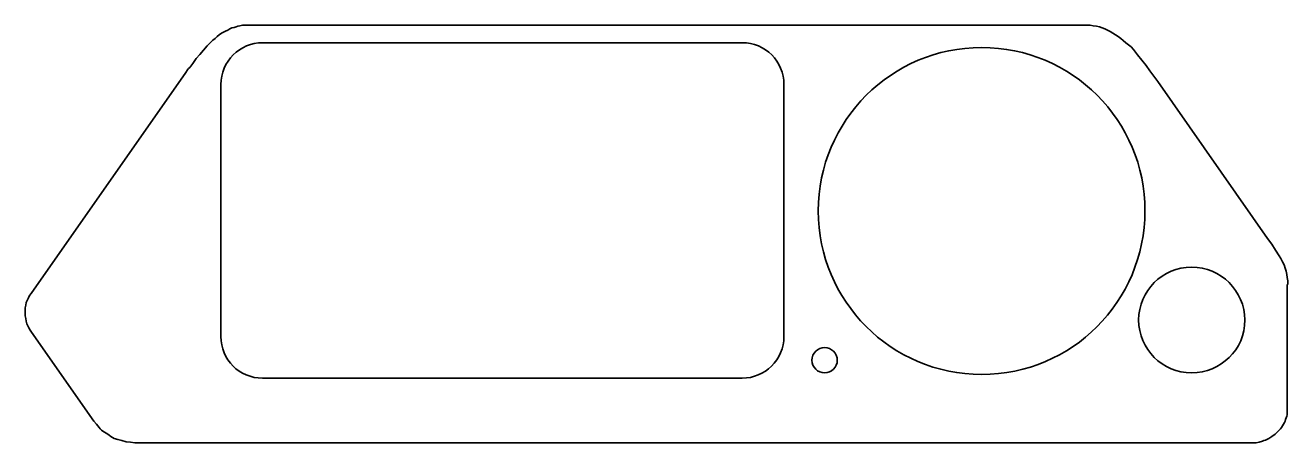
# Model space of a CAD drawing. Header units: millimetres. Extents: x 5 to 277, y 79 to 292.
# Drawn here: x 11.3 to 95.6, y 238.8 to 266.7 of the extents above; entities that cross this region are included whole.
import ezdxf

# ---------------------------------------------------------------- set-up
doc = ezdxf.new("R2010")
doc.units = ezdxf.units.MM
doc.header["$MEASUREMENT"] = 0
doc.layers.add('Livello 1', color=7, linetype='Continuous', lineweight=0)

msp = doc.modelspace()

# ---------------------------------------------------------------- linework, layer by layer
at = {"layer": 'Livello 1', "color": 18, "lineweight": 35, "true_color": 0x000000}
for points, knots in [([(95.567, 249.414), (95.567, 249.414), (95.567, 249.626), (95.567, 249.626), (95.567, 249.626), (95.532, 249.837), (95.532, 249.837), (95.532, 249.837), (95.497, 250.049), (95.497, 250.049), (95.497, 250.049), (95.462, 250.261), (95.462, 250.261), (95.462, 250.261), (95.391, 250.472), (95.391, 250.472), (95.391, 250.472), (95.321, 250.684), (95.321, 250.684), (95.321, 250.684), (95.215, 250.896), (95.215, 250.896), (95.215, 250.896), (95.109, 251.107), (95.109, 251.107), (95.109, 251.107), (95.003, 251.284), (95.003, 251.284), (95.003, 251.284), (94.756, 251.672), (94.756, 251.672), (94.756, 251.672), (94.509, 252.06), (94.509, 252.06), (94.509, 252.06), (94.227, 252.448), (94.227, 252.448), (94.227, 252.448), (86.889, 262.925), (86.889, 262.925), (86.889, 262.925), (86.36, 263.631), (86.36, 263.631), (86.36, 263.631), (86.113, 263.984), (86.113, 263.984), (86.113, 263.984), (85.831, 264.336), (85.831, 264.336), (85.831, 264.336), (85.549, 264.689), (85.549, 264.689), (85.549, 264.689), (85.266, 265.042), (85.266, 265.042), (85.266, 265.042), (85.125, 265.218), (85.125, 265.218), (85.125, 265.218), (84.949, 265.359), (84.949, 265.359), (84.949, 265.359), (84.772, 265.501), (84.772, 265.501), (84.772, 265.501), (84.596, 265.642), (84.596, 265.642), (84.596, 265.642), (84.42, 265.783), (84.42, 265.783), (84.42, 265.783), (84.243, 265.924), (84.243, 265.924), (84.243, 265.924), (84.067, 266.03), (84.067, 266.03), (84.067, 266.03), (83.891, 266.136), (83.891, 266.136), (83.891, 266.136), (83.714, 266.241), (83.714, 266.241), (83.714, 266.241), (83.538, 266.347), (83.538, 266.347), (83.538, 266.347), (83.361, 266.418), (83.361, 266.418), (83.361, 266.418), (83.185, 266.488), (83.185, 266.488), (83.185, 266.488), (83.009, 266.559), (83.009, 266.559), (83.009, 266.559), (82.797, 266.594), (82.797, 266.594), (82.797, 266.594), (82.585, 266.629), (82.585, 266.629), (82.585, 266.629), (82.374, 266.665), (82.374, 266.665), (82.374, 266.665), (82.162, 266.665), (82.162, 266.665), (82.162, 266.665), (81.95, 266.665), (81.95, 266.665), (81.95, 266.665), (81.527, 266.665), (81.527, 266.665), (81.527, 266.665), (26.176, 266.665), (26.176, 266.665), (26.176, 266.665), (26, 266.665), (26, 266.665), (26, 266.665), (25.823, 266.665), (25.823, 266.665), (25.823, 266.665), (25.647, 266.629), (25.647, 266.629), (25.647, 266.629), (25.506, 266.594), (25.506, 266.594), (25.506, 266.594), (25.4, 266.559), (25.4, 266.559), (25.4, 266.559), (25.259, 266.524), (25.259, 266.524), (25.259, 266.524), (25.118, 266.488), (25.118, 266.488), (25.118, 266.488), (24.977, 266.418), (24.977, 266.418), (24.977, 266.418), (24.836, 266.347), (24.836, 266.347), (24.836, 266.347), (24.694, 266.277), (24.694, 266.277), (24.694, 266.277), (24.553, 266.206), (24.553, 266.206), (24.553, 266.206), (24.412, 266.136), (24.412, 266.136), (24.412, 266.136), (24.271, 266.03), (24.271, 266.03), (24.271, 266.03), (24.13, 265.924), (24.13, 265.924), (24.13, 265.924), (23.989, 265.783), (23.989, 265.783), (23.989, 265.783), (23.848, 265.677), (23.848, 265.677), (23.848, 265.677), (23.707, 265.536), (23.707, 265.536), (23.707, 265.536), (23.46, 265.289), (23.46, 265.289), (23.46, 265.289), (23.213, 265.007), (23.213, 265.007), (23.213, 265.007), (22.966, 264.724), (22.966, 264.724), (22.966, 264.724), (22.719, 264.442), (22.719, 264.442), (22.719, 264.442), (22.507, 264.125), (22.507, 264.125), (22.507, 264.125), (22.296, 263.843), (22.296, 263.843), (22.296, 263.843), (22.225, 263.772), (22.225, 263.772), (22.225, 263.772), (22.154, 263.701), (22.154, 263.701), (22.154, 263.701), (22.049, 263.525), (22.049, 263.525), (22.049, 263.525), (11.712, 248.779), (11.712, 248.779), (11.712, 248.779), (11.606, 248.638), (11.606, 248.638), (11.606, 248.638), (11.536, 248.497), (11.536, 248.497), (11.536, 248.497), (11.465, 248.356), (11.465, 248.356), (11.465, 248.356), (11.395, 248.179), (11.395, 248.179), (11.395, 248.179), (11.359, 248.003), (11.359, 248.003), (11.359, 248.003), (11.324, 247.826), (11.324, 247.826), (11.324, 247.826), (11.324, 247.65), (11.324, 247.65), (11.324, 247.65), (11.324, 247.474), (11.324, 247.474), (11.324, 247.474), (11.324, 247.297), (11.324, 247.297), (11.324, 247.297), (11.359, 247.121), (11.359, 247.121), (11.359, 247.121), (11.395, 246.944), (11.395, 246.944), (11.395, 246.944), (11.43, 246.768), (11.43, 246.768), (11.43, 246.768), (11.501, 246.627), (11.501, 246.627), (11.501, 246.627), (11.571, 246.486), (11.571, 246.486), (11.571, 246.486), (11.642, 246.345), (11.642, 246.345), (11.642, 246.345), (11.747, 246.204), (11.747, 246.204), (11.747, 246.204), (15.91, 240.277), (15.91, 240.277), (15.91, 240.277), (16.087, 240.065), (16.087, 240.065), (16.087, 240.065), (16.263, 239.854), (16.263, 239.854), (16.263, 239.854), (16.334, 239.748), (16.334, 239.748), (16.334, 239.748), (16.404, 239.677), (16.404, 239.677), (16.404, 239.677), (16.51, 239.607), (16.51, 239.607), (16.51, 239.607), (16.616, 239.536), (16.616, 239.536), (16.616, 239.536), (16.722, 239.466), (16.722, 239.466), (16.722, 239.466), (16.827, 239.395), (16.827, 239.395), (16.827, 239.395), (16.933, 239.324), (16.933, 239.324), (16.933, 239.324), (17.039, 239.254), (17.039, 239.254), (17.039, 239.254), (17.145, 239.183), (17.145, 239.183), (17.145, 239.183), (17.251, 239.113), (17.251, 239.113), (17.251, 239.113), (17.498, 239.042), (17.498, 239.042), (17.498, 239.042), (17.78, 238.972), (17.78, 238.972), (17.78, 238.972), (18.062, 238.901), (18.062, 238.901), (18.062, 238.901), (18.344, 238.866), (18.344, 238.866), (18.344, 238.866), (18.627, 238.831), (18.627, 238.831), (18.627, 238.831), (18.909, 238.831), (18.909, 238.831), (18.909, 238.831), (19.191, 238.831), (19.191, 238.831), (19.191, 238.831), (19.756, 238.831), (19.756, 238.831), (19.756, 238.831), (92.957, 238.831), (92.957, 238.831), (92.957, 238.831), (93.204, 238.831), (93.204, 238.831), (93.204, 238.831), (93.451, 238.831), (93.451, 238.831), (93.451, 238.831), (93.663, 238.866), (93.663, 238.866), (93.663, 238.866), (93.874, 238.936), (93.874, 238.936), (93.874, 238.936), (93.98, 238.972), (93.98, 238.972), (93.98, 238.972), (94.086, 239.007), (94.086, 239.007), (94.086, 239.007), (94.298, 239.113), (94.298, 239.113), (94.298, 239.113), (94.509, 239.254), (94.509, 239.254), (94.509, 239.254), (94.721, 239.395), (94.721, 239.395), (94.721, 239.395), (94.897, 239.571), (94.897, 239.571), (94.897, 239.571), (95.074, 239.748), (95.074, 239.748), (95.074, 239.748), (95.144, 239.854), (95.144, 239.854), (95.144, 239.854), (95.215, 239.959), (95.215, 239.959), (95.215, 239.959), (95.285, 240.065), (95.285, 240.065), (95.285, 240.065), (95.356, 240.171), (95.356, 240.171), (95.356, 240.171), (95.391, 240.277), (95.391, 240.277), (95.391, 240.277), (95.426, 240.383), (95.426, 240.383), (95.426, 240.383), (95.462, 240.489), (95.462, 240.489), (95.462, 240.489), (95.497, 240.594), (95.497, 240.594), (95.497, 240.594), (95.532, 240.7), (95.532, 240.7), (95.532, 240.7), (95.532, 240.806), (95.532, 240.806), (95.532, 240.806), (95.532, 240.912), (95.532, 240.912), (95.532, 240.912), (95.532, 241.053), (95.532, 241.053), (95.532, 241.053), (95.532, 249.343), (95.532, 249.343), (95.532, 249.343), (95.567, 249.414), (95.567, 249.414)], [0, 0, 0, 0, 1, 1, 1, 2, 2, 2, 3, 3, 3, 4, 4, 4, 5, 5, 5, 6, 6, 6, 7, 7, 7, 8, 8, 8, 9, 9, 9, 10, 10, 10, 11, 11, 11, 12, 12, 12, 13, 13, 13, 14, 14, 14, 15, 15, 15, 16, 16, 16, 17, 17, 17, 18, 18, 18, 19, 19, 19, 20, 20, 20, 21, 21, 21, 22, 22, 22, 23, 23, 23, 24, 24, 24, 25, 25, 25, 26, 26, 26, 27, 27, 27, 28, 28, 28, 29, 29, 29, 30, 30, 30, 31, 31, 31, 32, 32, 32, 33, 33, 33, 34, 34, 34, 35, 35, 35, 36, 36, 36, 37, 37, 37, 38, 38, 38, 39, 39, 39, 40, 40, 40, 41, 41, 41, 42, 42, 42, 43, 43, 43, 44, 44, 44, 45, 45, 45, 46, 46, 46, 47, 47, 47, 48, 48, 48, 49, 49, 49, 50, 50, 50, 51, 51, 51, 52, 52, 52, 53, 53, 53, 54, 54, 54, 55, 55, 55, 56, 56, 56, 57, 57, 57, 58, 58, 58, 59, 59, 59, 60, 60, 60, 61, 61, 61, 62, 62, 62, 63, 63, 63, 64, 64, 64, 65, 65, 65, 66, 66, 66, 67, 67, 67, 68, 68, 68, 69, 69, 69, 70, 70, 70, 71, 71, 71, 72, 72, 72, 73, 73, 73, 74, 74, 74, 75, 75, 75, 76, 76, 76, 77, 77, 77, 78, 78, 78, 79, 79, 79, 80, 80, 80, 81, 81, 81, 82, 82, 82, 83, 83, 83, 84, 84, 84, 85, 85, 85, 86, 86, 86, 87, 87, 87, 88, 88, 88, 89, 89, 89, 90, 90, 90, 91, 91, 91, 92, 92, 92, 93, 93, 93, 94, 94, 94, 95, 95, 95, 96, 96, 96, 97, 97, 97, 98, 98, 98, 99, 99, 99, 100, 100, 100, 101, 101, 101, 102, 102, 102, 103, 103, 103, 104, 104, 104, 105, 105, 105, 106, 106, 106, 107, 107, 107, 108, 108, 108, 109, 109, 109, 110, 110, 110, 111, 111, 111, 112, 112, 112, 113, 113, 113, 114, 114, 114, 115, 115, 115, 116, 116, 116, 117, 117, 117, 118, 118, 118, 119, 119, 119, 120, 120, 120, 121, 121, 121, 122, 122, 122, 123, 123, 123, 124, 124, 124, 125, 125, 125, 126, 126, 126, 127, 127, 127, 128, 128, 128, 128]), ([(61.948, 245.921), (61.948, 244.369), (60.678, 243.134), (59.161, 243.134), (59.161, 243.134), (27.164, 243.134), (27.164, 243.134), (25.612, 243.134), (24.377, 244.369), (24.377, 245.921), (24.377, 245.921), (24.377, 262.714), (24.377, 262.714), (24.377, 264.266), (25.647, 265.501), (27.164, 265.501), (27.164, 265.501), (59.161, 265.501), (59.161, 265.501), (60.713, 265.501), (61.948, 264.266), (61.948, 262.714), (61.948, 262.714), (61.948, 245.921), (61.948, 245.921), (61.948, 245.921), (61.948, 245.921), (61.948, 245.921)], [0, 0, 0, 0, 1, 1, 1, 2, 2, 2, 3, 3, 3, 4, 4, 4, 5, 5, 5, 6, 6, 6, 7, 7, 7, 8, 8, 8, 9, 9, 9, 9]), ([(75.142, 243.381), (69.109, 243.381), (64.241, 248.285), (64.241, 254.282), (64.241, 260.315), (69.144, 265.183), (75.142, 265.183), (81.174, 265.183), (86.042, 260.315), (86.042, 254.282), (86.042, 251.284), (84.808, 248.532), (82.832, 246.556), (80.892, 244.616), (78.176, 243.381), (75.142, 243.381)], [0, 0, 0, 0, 1, 1, 1, 2, 2, 2, 3, 3, 3, 4, 4, 4, 5, 5, 5, 5]), ([(91.652, 244.51), (91.017, 243.875), (90.135, 243.487), (89.147, 243.487), (87.207, 243.487), (85.619, 245.075), (85.619, 247.015), (85.619, 247.015), (85.619, 247.015), (85.619, 247.015), (85.619, 248.955), (87.207, 250.543), (89.147, 250.543), (91.122, 250.543), (92.675, 248.955), (92.71, 247.015), (92.71, 246.027), (92.322, 245.145), (91.652, 244.51)], [0, 0, 0, 0, 1, 1, 1, 2, 2, 2, 3, 3, 3, 4, 4, 4, 5, 5, 5, 6, 6, 6, 6]), ([(64.664, 243.487), (64.206, 243.487), (63.818, 243.875), (63.818, 244.334), (63.818, 244.793), (64.206, 245.181), (64.664, 245.181), (65.123, 245.181), (65.511, 244.793), (65.511, 244.334), (65.511, 243.875), (65.123, 243.487), (64.664, 243.487)], [0, 0, 0, 0, 1, 1, 1, 2, 2, 2, 3, 3, 3, 4, 4, 4, 4])]:
    msp.add_open_spline(points, degree=3, knots=knots, dxfattribs=at)

doc.saveas('drawing.dxf')
